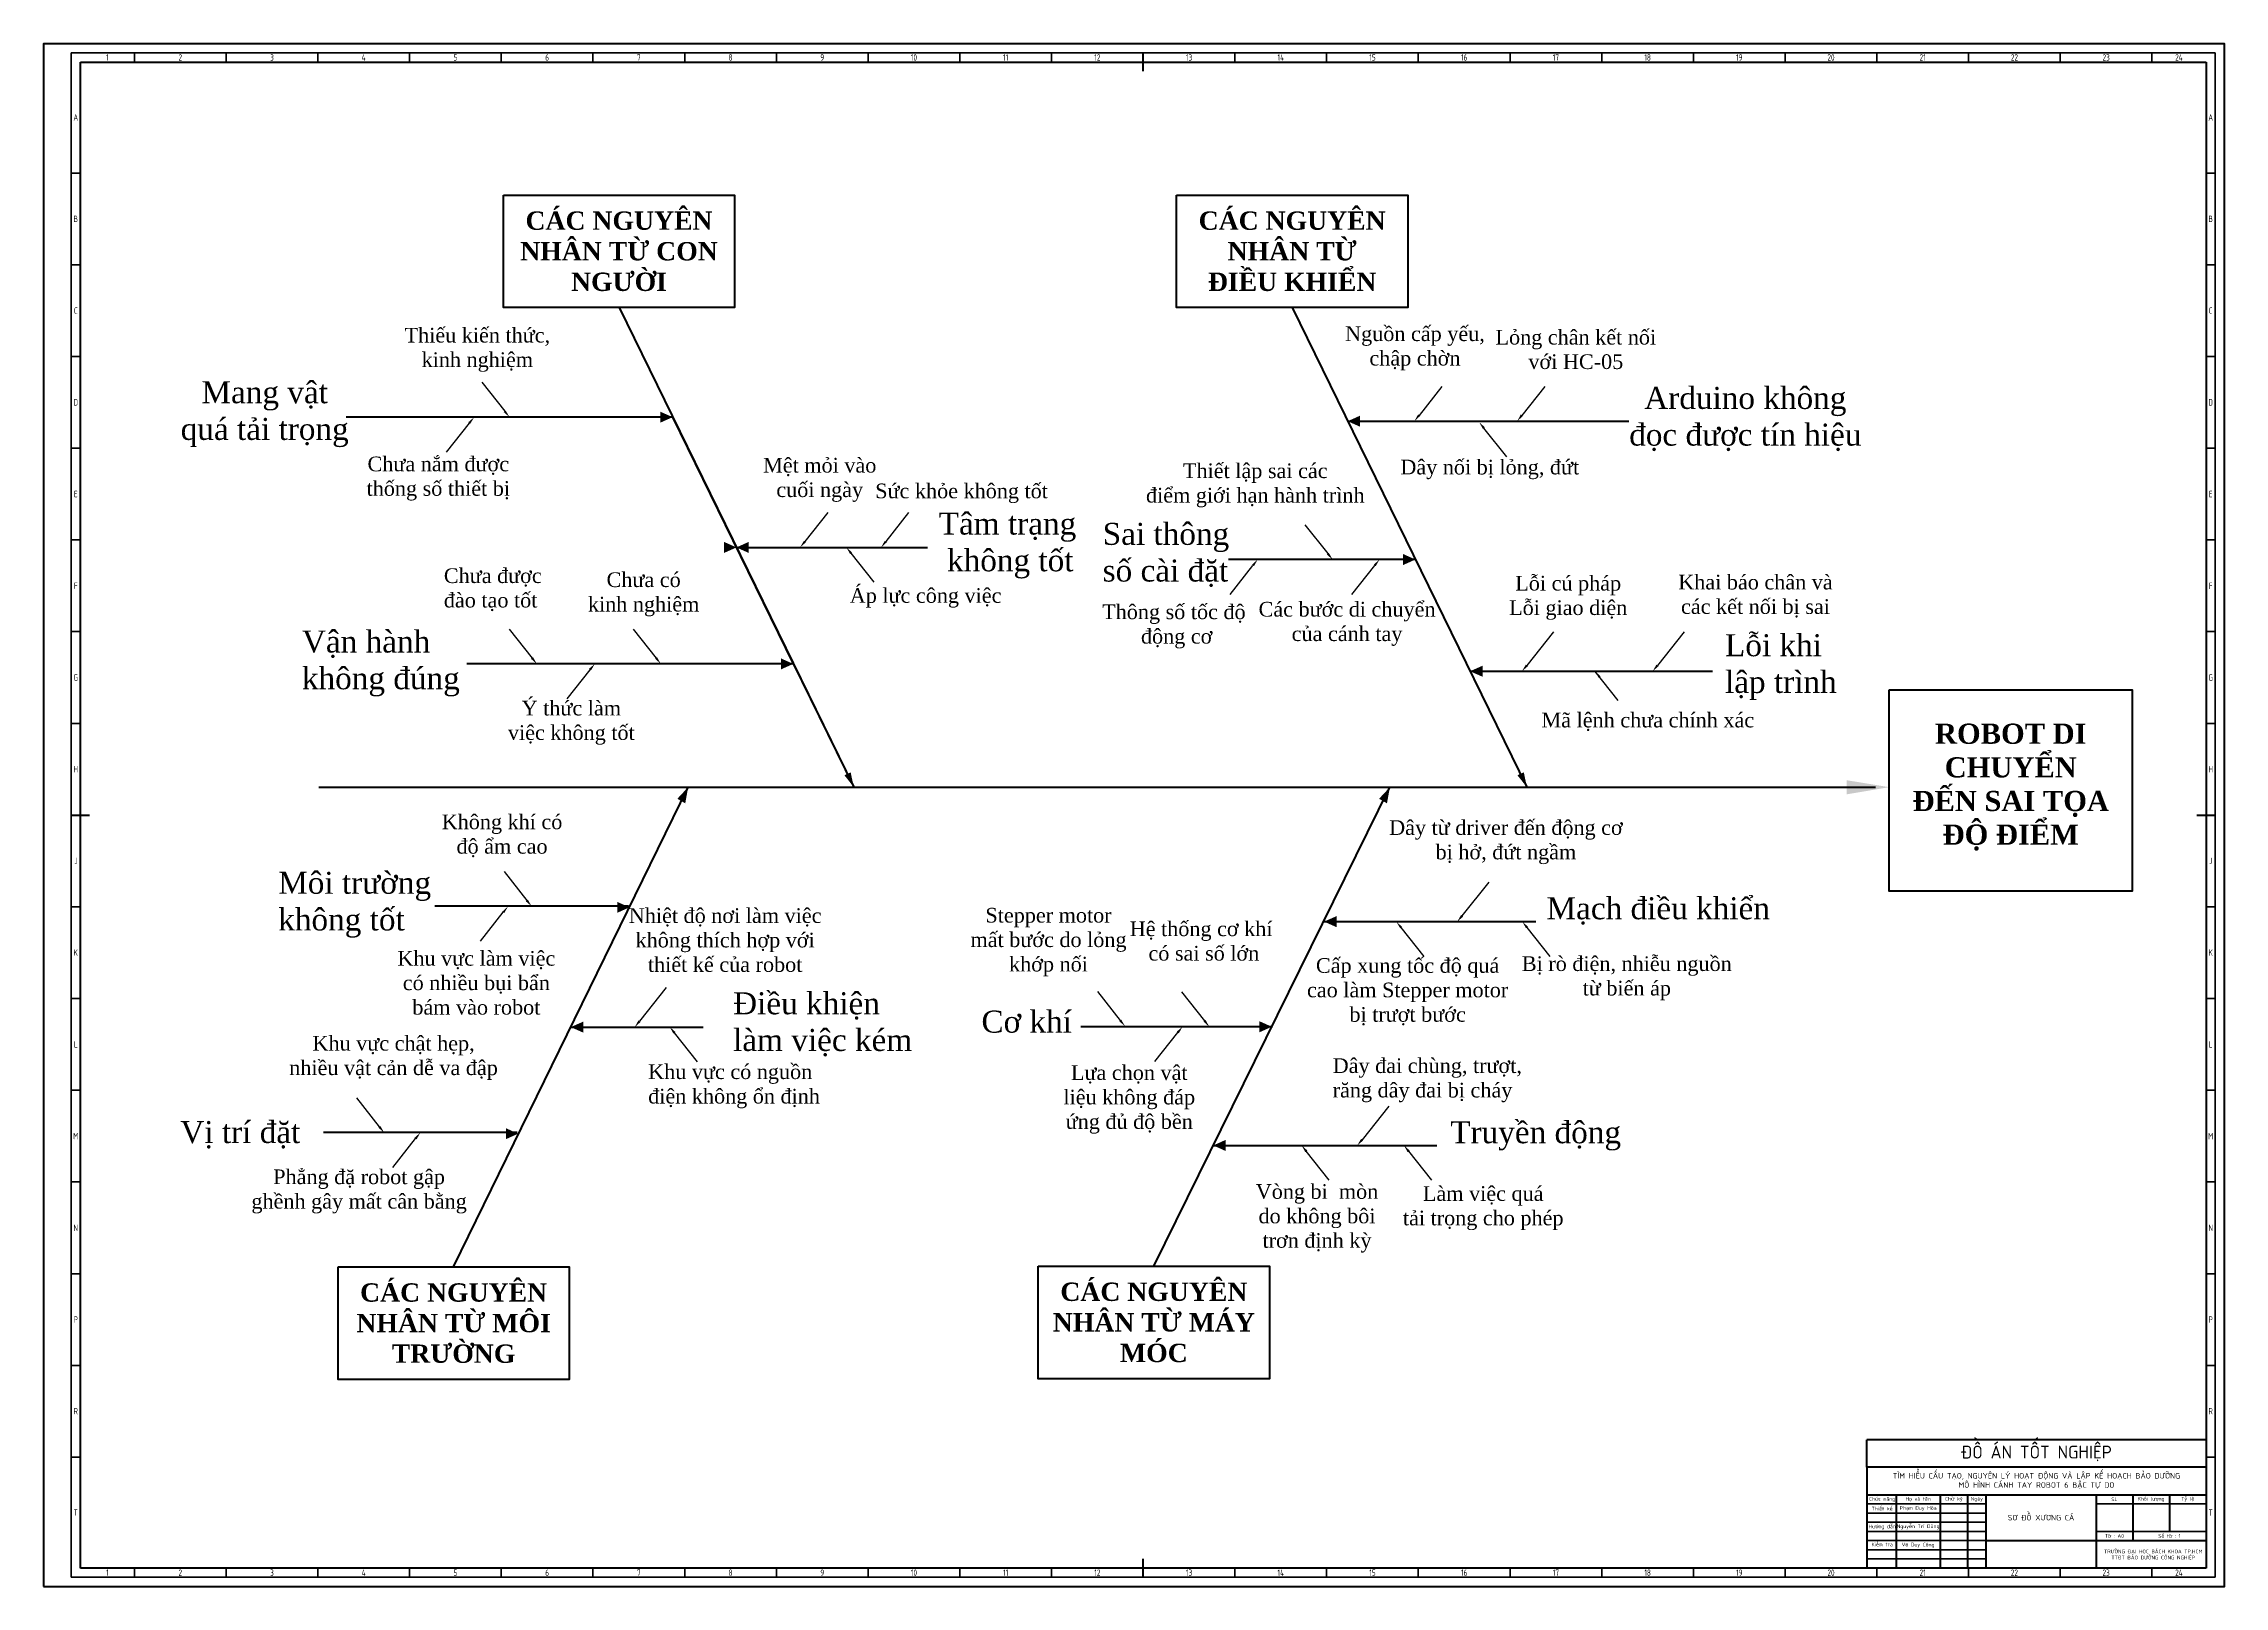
# Model space of a CAD drawing. Header units: millimetres. Extents: x -253 to 12701, y 1223 to 2077.
# Drawn here: x 6337 to 7526, y 1225 to 2066 of the extents above; entities that cross this region are included whole.
import ezdxf

# ---------------------------------------------------------------- set-up
doc = ezdxf.new("R2010")
doc.units = ezdxf.units.MM
for name, color, linetype, lineweight in [('0.3mm', 240, 'Continuous', 30), ('0.7mm', 7, 'Continuous', 70), ('Chu', 241, 'Continuous', 35), ('d', 7, 'Continuous', 35), ('Net 0.35', 20, 'Continuous', 35), ('Net 0.5', 7, 'Continuous', 50), ('Net 0.7', 7, 'Continuous', 70), ('net 1.5mm', 7, 'Continuous', 140), ('net 1mm', 7, 'Continuous', 140)]:
    doc.layers.add(name, color=color, linetype=linetype, lineweight=lineweight)
doc.layers.add('PHA_N', color=7, linetype='Continuous')
doc.styles.add('SLDTEXTSTYLE1', font='TXT', dxfattribs={"width": 0.7})
doc.styles.get("Standard").update_dxf_attribs({"font": 'arial.ttf'})

msp = doc.modelspace()

# ---------------------------------------------------------------- texts
at = {"layer": '0.7mm'}
for s, width, gutter_width, heights, insert, char_height, attachment_point in [('{\\fTimes New Roman|b1|i0|c0|p18;CÁC NGUYÊN NHÂN TỪ CON NGƯỜI}', 126.006, 20, [0], (6651, 1952.9), 10, 5), ('{\\fTimes New Roman|b1|i0|c0|p18;CÁC NGUYÊN NHÂN TỪ \\PĐIỀU KHIỂN}', 126.006, 20, [0], (7018, 1952.9), 10, 5), ('\\pxqc;{\\fTimes New Roman|b0|i0|c0|p18;Thiếu kiến thức, kinh nghiệm}', 79.508, 8.66, [41.1], (6534, 1911.2), 8, 1), ('\\pxqc;{\\fTimes New Roman|b0|i0|c0|p18;Nguồn cấp yếu, chập chờn}', 87.943, 8.66, [28.4], (7041, 1912), 8, 1), ('\\pxqc;{\\fTimes New Roman|b0|i0|c0|p18;Lỏng chân kết nối với HC-05}', 87.943, 8.66, [28.4], (7128.7, 1910.1), 8, 1), ('\\pxqc;{\\fTimes New Roman|b0|i0|c0|p18;Mang vật \\Pquá tải trọng}', 177.62, 8.66, [40.4], (6369, 1882.1), 12, 1), ('\\pxqc;{\\fTimes New Roman|b0|i0|c0|p18;Arduino không đọc được tín hiệu}', 129.969, 8.66, [49.7], (7200.1, 1879), 12, 1), ('\\pxqc;{\\fTimes New Roman|b0|i0|c0|p18;Chưa nắm được thống số thiết bị}', 100.161, 8.66, [38.3], (6502.4, 1841), 8, 1), ('\\pxqc;{\\fTimes New Roman|b0|i0|c0|p18;Mệt mỏi vào \\Pcuối ngày}', 149.461, 8.66, [36.4], (6685.7, 1840.3), 8, 1), ('\\pxqc;{\\fTimes New Roman|b0|i0|c0|p18;Thiết lập sai các\\Pđiểm giới hạn hành trình}', 160.402, 8.66, [52.9], (6917.7, 1837.3), 8, 1), ('{\\fTimes New Roman|b0|i0|c0|p18;Dây nối bị lỏng, đứt}', 149.461, 8.66, [8.75], (7077, 1839.3), 8, 1), ('{\\fTimes New Roman|b0|i0|c0|p18;Sức khỏe không tốt}', 149.461, 8.66, [8.75], (6790.7, 1826.3), 8, 1), ('{\\fTimes New Roman|b0|i0|c0|p18;Tâm trạng\\P không tốt}', 177.62, 8.66, [48.3], (6825.3, 1810.5), 12, 1), ('{\\fTimes New Roman|b0|i0|c0|p18;Sai thông số cài đặt}', 82.856, 8.66, [40.8], (6914.7, 1804.9), 12, 1), ('{\\fTimes New Roman|b0|i0|c0|p18;Chưa được \\Pđào tạo tốt}', 149.461, 8.66, [41.1], (6555.5, 1780.1), 8, 1), ('\\pxqc;{\\fTimes New Roman|b0|i0|c0|p18;Chưa có \\Pkinh nghiệm}', 149.461, 8.66, [31.3], (6589.7, 1777.9), 8, 1), ('{\\fTimes New Roman|b0|i0|c0|p18;Áp lực công việc}', 149.461, 8.66, [8.75], (6776.8, 1769.3), 8, 1), ('\\pxqc;{\\fTimes New Roman|b0|i0|c0|p18;Lỗi cú pháp\\PLỗi giao diện}', 115.644, 8.66, [41.9], (7110.7, 1776), 8, 1), ('\\pxqc;{\\fTimes New Roman|b0|i0|c0|p18;Khai báo chân và \\Pcác kết nối bị sai}', 115.644, 8.66, [41.9], (7212.8, 1776.6), 8, 1), ('\\pxqc;{\\fTimes New Roman|b0|i0|c0|p18;Thông số tốc độ\\P động cơ }', 153.274, 8.66, [28.4], (6876.9, 1760.4), 8, 1), ('\\pxqc;{\\fTimes New Roman|b0|i0|c0|p18;Các bước di chuyển\\Pcủa cánh tay}', 153.274, 8.66, [40.4], (6971.3, 1761.8), 8, 1), ('{\\fTimes New Roman|b0|i0|c0|p18;Vận hành \\Pkhông đúng}', 177.62, 8.66, [40.4], (6478.1, 1746.2), 12, 1), ('{\\fTimes New Roman|b0|i0|c0|p18;Lỗi khi lập trình}', 73.587, 8.66, [40.8], (7254, 1744.2), 12, 1), ('\\pxqc;{\\fTimes New Roman|b0|i0|c0|p18;Ý thức làm \\Pviệc không tốt}', 312.392, 8.66, [38.3], (6468.8, 1707.9), 8, 1), ('\\pxqc;{\\fTimes New Roman|b0|i0|c0|p18;Mã lệnh chưa chính xác}', 149.461, 8.66, [8.75], (7137.2, 1701.4), 8, 1), ('\\pxqc;{\\fTimes New Roman|b1|i0|c0|p18;ROBOT DI CHUYỂN\\P\\pq*;ĐẾN SAI TỌA\\PĐỘ ĐIỂM}', 138.464, 8.66, [108.1], (7409.8, 1660.8), 11, 5), ('\\pxqc;{\\fTimes New Roman|b0|i0|c0|p18;Không khí có \\Pđộ ẩm cao}', 142.837, 8.66, [29.9], (6515.8, 1645.9), 8, 1), ('{\\fTimes New Roman|b0|i0|c0|p18;Môi trường\\Pkhông tốt}', 211.773, 8.66, [44.9], (6465.2, 1614.7), 12, 1), ('{\\fTimes New Roman|b0|i0|c0|p18;Mạch điều khiển }', 177.62, 8.66, [13.1], (7156.7, 1600.8), 12, 1), ('\\pxqc;{\\fTimes New Roman|b0|i0|c0|p18;Khu vực làm việc \\Pcó nhiều bụi bẩn \\Pbám vào robot}', 125.835, 8.66, [38.9], (6510.3, 1571.5), 8, 1), ('{\\fTimes New Roman|b0|i0|c0|p18;Điều khiện \\Plàm việc kém}', 147.8, 8.66, [54.2], (6713.2, 1549), 12, 1), ('{\\fTimes New Roman|b0|i0|c0|p18;Cơ khí}', 177.62, 8.66, [13.1], (6848.6, 1539), 12, 1), ('\\pxqc;{\\fTimes New Roman|b0|i0|c0|p18;Khu vực chật hẹp, nhiều vật cản dễ va đập}', 113.56, 8.66, [47.7], (6471.3, 1525.2), 8, 1), ('{\\fTimes New Roman|b0|i0|c0|p18;Khu vực có nguồn điện không ổn định}', 94.412, 8.66, [42.5], (6666.9, 1509.7), 8, 1), ('{\\fTimes New Roman|b0|i0|c0|p18;Dây đai chùng, trượt, răng dây đai bị cháy}', 115.758, 8.66, [39.4], (7040.1, 1513), 8, 1), ('\\pxqc;{\\fTimes New Roman|b0|i0|c0|p18;Lựa chọn vật\\Pliệu không đáp\\Pứng đủ độ bền}', 93.008, 8.66, [52.9], (6882.7, 1509.2), 8, 1), ('{\\fTimes New Roman|b0|i0|c0|p18;Vị trí đặt}', 211.773, 8.66, [44.9], (6411.8, 1478.8), 12, 1), ('{\\fTimes New Roman|b0|i0|c0|p18;Truyền động}', 177.62, 8.66, [13.1], (7104.2, 1478.7), 12, 1), ('\\pxqc;{\\fTimes New Roman|b0|i0|c0|p18;Phẳng đặ robot gập ghềnh gây mất cân bằng}', 117.979, 8.66, [48.8], (6450.3, 1452.4), 8, 1), ('\\pxqc;{\\fTimes New Roman|b0|i0|c0|p18;Vòng bi  mòn do không bôi trơn định kỳ}', 72.115, 8.66, [39.5], (6995.5, 1444.4), 8, 1), ('\\pxqc;{\\fTimes New Roman|b0|i0|c0|p18;Làm việc quá \\Ptải trọng cho phép}', 177.748, 8.66, [27.5], (7033.3, 1443.3), 8, 1), ('{\\fTimes New Roman|b1|i0|c0|p18;CÁC NGUYÊN NHÂN TỪ MÔI TRƯỜNG}', 126.006, 20, [0], (6560.8, 1368.6), 10, 5), ('{\\fTimes New Roman|b1|i0|c0|p18;CÁC NGUYÊN NHÂN TỪ MÁY MÓC}', 126.006, 20, [0], (6942.6, 1369), 10, 5)]:
    msp.add_mtext_dynamic_manual_height_columns(s, width=width, gutter_width=gutter_width, heights=heights, dxfattribs=dict(at, insert=insert, char_height=char_height, attachment_point=attachment_point))
at = {"layer": '0.7mm', "char_height": 8, "width": 175.533, "attachment_point": 1}
for s, insert in [('\\pxqc;{\\fTimes New Roman|b0|i0|c0|p18;Dây từ driver đến động cơ \\Pbị hở, đứt ngầm}', (7046.8, 1642.8)), ('\\pxqc;{\\fTimes New Roman|b0|i0|c0|p18;Nhiệt độ nơi làm việc \\Pkhông thích hợp với\\Pthiết kế của robot}', (6621.1, 1594.8)), ('\\pxqc;{\\fTimes New Roman|b0|i0|c0|p18;Stepper motor\\Pmất bước do lỏng\\Pkhớp nối}', (6797.4, 1595)), ('\\pxqc;{\\fTimes New Roman|b0|i0|c0|p18;Hệ thống cơ khí\\P có sai số lớn}', (6880.6, 1587.6)), ('\\pxqc;{\\fTimes New Roman|b0|i0|c0|p18;Bị rò điện, nhiễu nguồn \\Ptừ biến áp }', (7112.7, 1568.6)), ('\\pxqc;{\\fTimes New Roman|b0|i0|c0|p18;Cấp xung tốc độ quá\\Pcao làm Stepper motor\\Pbị trượt bước}', (6993.2, 1567.6))]:
    msp.add_mtext(s, dxfattribs=dict(at, insert=insert))
at = {"layer": 'Chu', "char_height": 3.5, "attachment_point": 5, "style": 'SLDTEXTSTYLE1'}
for s, insert in [('{\\fTCVN 7284|b0|i0|c0|p34;1}', (6372, 2058.6)), ('{\\fTCVN 7284|b0|i0|c0|p34;2}', (6411.8, 2058.6)), ('{\\fTCVN 7284|b0|i0|c0|p34;3}', (6461.8, 2058.6)), ('{\\fTCVN 7284|b0|i0|c0|p34;4}', (6511.8, 2058.6)), ('{\\fTCVN 7284|b0|i0|c0|p34;5}', (6561.8, 2058.6)), ('{\\fTCVN 7284|b0|i0|c0|p34;6}', (6611.8, 2058.6)), ('{\\fTCVN 7284|b0|i0|c0|p34;7}', (6661.8, 2058.6)), ('{\\fTCVN 7284|b0|i0|c0|p34;8}', (6711.8, 2058.6)), ('{\\fTCVN 7284|b0|i0|c0|p34;9}', (6761.8, 2058.6)), ('{\\fTCVN 7284|b0|i0|c0|p34;10}', (6811.8, 2058.6)), ('{\\fTCVN 7284|b0|i0|c0|p34;11}', (6861.8, 2058.6)), ('{\\fTCVN 7284|b0|i0|c0|p34;12}', (6911.8, 2058.6)), ('{\\fTCVN 7284|b0|i0|c0|p34;13}', (6961.8, 2058.6)), ('{\\fTCVN 7284|b0|i0|c0|p34;14}', (7011.8, 2058.6)), ('{\\fTCVN 7284|b0|i0|c0|p34;15}', (7061.8, 2058.6)), ('{\\fTCVN 7284|b0|i0|c0|p34;16}', (7111.8, 2058.6)), ('{\\fTCVN 7284|b0|i0|c0|p34;17}', (7161.8, 2058.6)), ('{\\fTCVN 7284|b0|i0|c0|p34;18}', (7211.8, 2058.6)), ('{\\fTCVN 7284|b0|i0|c0|p34;19}', (7261.8, 2058.6)), ('{\\fTCVN 7284|b0|i0|c0|p34;20}', (7311.8, 2058.6)), ('{\\fTCVN 7284|b0|i0|c0|p34;21}', (7361.8, 2058.6)), ('{\\fTCVN 7284|b0|i0|c0|p34;22}', (7411.8, 2058.6)), ('{\\fTCVN 7284|b0|i0|c0|p34;23}', (7461.8, 2058.6)), ('{\\fTCVN 7284|b0|i0|c0|p34;24}', (7501.5, 2058.6)), ('{\\fTCVN 7284|b0|i0|c0|p34;A}', (6354.8, 2025.9)), ('{\\fTCVN 7284|b0|i0|c0|p34;A}', (7518.8, 2025.9)), ('{\\fTCVN 7284|b0|i0|c0|p34;B}', (6354.8, 1970.6)), ('{\\fTCVN 7284|b0|i0|c0|p34;B}', (7518.8, 1970.6)), ('{\\fTCVN 7284|b0|i0|c0|p34;C}', (6354.8, 1920.6)), ('{\\fTCVN 7284|b0|i0|c0|p34;C}', (7518.8, 1920.6)), ('{\\fTCVN 7284|b0|i0|c0|p34;D}', (6354.8, 1870.6)), ('{\\fTCVN 7284|b0|i0|c0|p34;D}', (7518.8, 1870.6)), ('{\\fTCVN 7284|b0|i0|c0|p34;E}', (6354.8, 1820.6)), ('{\\fTCVN 7284|b0|i0|c0|p34;E}', (7518.8, 1820.6)), ('{\\fTCVN 7284|b0|i0|c0|p34;F}', (6354.8, 1770.6)), ('{\\fTCVN 7284|b0|i0|c0|p34;F}', (7518.8, 1770.6)), ('{\\fTCVN 7284|b0|i0|c0|p34;G}', (6354.8, 1720.6)), ('{\\fTCVN 7284|b0|i0|c0|p34;G}', (7518.8, 1720.6)), ('{\\fTCVN 7284|b0|i0|c0|p34;H}', (6354.8, 1670.6)), ('{\\fTCVN 7284|b0|i0|c0|p34;H}', (7518.8, 1670.6)), ('{\\fTCVN 7284|b0|i0|c0|p34;J}', (6354.8, 1620.6)), ('{\\fTCVN 7284|b0|i0|c0|p34;J}', (7518.8, 1620.6)), ('{\\fTCVN 7284|b0|i0|c0|p34;K}', (6354.8, 1570.6)), ('{\\fTCVN 7284|b0|i0|c0|p34;K}', (7518.8, 1570.6)), ('{\\fTCVN 7284|b0|i0|c0|p34;L}', (6354.8, 1520.6)), ('{\\fTCVN 7284|b0|i0|c0|p34;L}', (7518.8, 1520.6)), ('{\\fTCVN 7284|b0|i0|c0|p34;M}', (6354.8, 1470.6)), ('{\\fTCVN 7284|b0|i0|c0|p34;M}', (7518.8, 1470.6)), ('{\\fTCVN 7284|b0|i0|c0|p34;N}', (6354.8, 1420.6)), ('{\\fTCVN 7284|b0|i0|c0|p34;N}', (7518.8, 1420.6)), ('{\\fTCVN 7284|b0|i0|c0|p34;P}', (6354.8, 1370.6)), ('{\\fTCVN 7284|b0|i0|c0|p34;P}', (7518.8, 1370.6)), ('{\\fTCVN 7284|b0|i0|c0|p34;R}', (6354.8, 1320.6)), ('{\\fTCVN 7284|b0|i0|c0|p34;R}', (7518.8, 1320.6)), ('{\\fTCVN 7284|b0|i0|c0|p34;T}', (6354.8, 1265.4)), ('{\\fTCVN 7284|b0|i0|c0|p34;T}', (7518.8, 1265.4)), ('{\\fTCVN 7284|b0|i0|c0|p34;1}', (6372, 1232.6)), ('{\\fTCVN 7284|b0|i0|c0|p34;2}', (6411.8, 1232.6)), ('{\\fTCVN 7284|b0|i0|c0|p34;3}', (6461.8, 1232.6)), ('{\\fTCVN 7284|b0|i0|c0|p34;4}', (6511.8, 1232.6)), ('{\\fTCVN 7284|b0|i0|c0|p34;5}', (6561.8, 1232.6)), ('{\\fTCVN 7284|b0|i0|c0|p34;6}', (6611.8, 1232.6)), ('{\\fTCVN 7284|b0|i0|c0|p34;7}', (6661.8, 1232.6)), ('{\\fTCVN 7284|b0|i0|c0|p34;8}', (6711.8, 1232.6)), ('{\\fTCVN 7284|b0|i0|c0|p34;9}', (6761.8, 1232.6)), ('{\\fTCVN 7284|b0|i0|c0|p34;10}', (6811.8, 1232.6)), ('{\\fTCVN 7284|b0|i0|c0|p34;11}', (6861.8, 1232.6)), ('{\\fTCVN 7284|b0|i0|c0|p34;12}', (6911.8, 1232.6)), ('{\\fTCVN 7284|b0|i0|c0|p34;13}', (6961.8, 1232.6)), ('{\\fTCVN 7284|b0|i0|c0|p34;14}', (7011.8, 1232.6)), ('{\\fTCVN 7284|b0|i0|c0|p34;15}', (7061.8, 1232.6)), ('{\\fTCVN 7284|b0|i0|c0|p34;16}', (7111.8, 1232.6)), ('{\\fTCVN 7284|b0|i0|c0|p34;17}', (7161.8, 1232.6)), ('{\\fTCVN 7284|b0|i0|c0|p34;18}', (7211.8, 1232.6)), ('{\\fTCVN 7284|b0|i0|c0|p34;19}', (7261.8, 1232.6)), ('{\\fTCVN 7284|b0|i0|c0|p34;20}', (7311.8, 1232.6)), ('{\\fTCVN 7284|b0|i0|c0|p34;21}', (7361.8, 1232.6)), ('{\\fTCVN 7284|b0|i0|c0|p34;22}', (7411.8, 1232.6)), ('{\\fTCVN 7284|b0|i0|c0|p34;23}', (7461.8, 1232.6)), ('{\\fTCVN 7284|b0|i0|c0|p34;24}', (7501.5, 1232.6))]:
    msp.add_mtext(s, dxfattribs=dict(at, insert=insert))
at = {"layer": 'Chu'}
for s, width, insert, char_height, attachment_point in [('{\\fTCVN 7284|b0|i0|c0|p34;ĐỒ ÁN TỐT NGHIỆP}', 128.173, (7423.8, 1297.6), 7, 5), ('{\\fTCVN 7284|b0|i0|c0|p34;TÌM HIỂU CẤU TẠO, NGUYÊN LÝ HOẠT ĐỘNG VÀ LẬP KẾ HOẠCH BẢO DƯỠNG\\PMÔ HÌNH CÁNH TAY ROBOT 6 BẬC TỰ DO}', 181.433, (7423.8, 1282.6), 3, 5), ('{\\fTCVN 7284|b0|i0|c0|p34;Chức năng}', 18.938, (7339.7, 1272.5), 2, 5), ('\\pxqc;{\\fTCVN 7284|b0|i0|c0|p34;Họ và tên}', 45.233, (7359.3, 1272.6), 2, 5), ('\\pxqc;{\\fTCVN 7284|b0|i0|c0|p34;Chữ ký}', 18.938, (7378.8, 1272.6), 2, 5), ('\\pxqc;{\\fTCVN 7284|b0|i0|c0|p34;Ngày}', 18.938, (7391.3, 1272.6), 2, 5), ('\\pxqc;{\\fTCVN 7284|b0|i0|c0|p34;SL}', 45.233, (7466.3, 1272.6), 2, 5), ('\\pxqc;{\\fTCVN 7284|b0|i0|c0|p34;Khối lượng}', 45.233, (7486.3, 1272.6), 2, 5), ('\\pxqc;{\\fTCVN 7284|b0|i0|c0|p34;Tỷ lệ}', 45.233, (7506.3, 1272.6), 2, 5), ('\\pxqc;{\\fTCVN 7284|b0|i0|c0|p34;Thiết kế}', 18.938, (7339.7, 1267.5), 2, 5), ('\\pxqc;{\\fTCVN 7284|b0|i0|c0|p34;Phạm Duy Hòa}', 45.233, (7359.3, 1267.6), 2, 5), ('{\\fTCVN 7284|b0|i0|c0|p34;SƠ ĐỒ XƯƠNG CÁ}', 51.346, (7426.3, 1262.6), 3, 5), ('\\pxqc;{\\fTCVN 7284|b0|i0|c0|p34;Hướng dẫn}', 18.938, (7339.7, 1257.5), 2, 5), ('\\pxqc;{\\fTCVN 7284|b0|i0|c0|p34;Kiểm tra}', 18.938, (7330.2, 1248), 2, 4), ('\\pxqc;{\\fTCVN 7284|b0|i0|c0|p34;Nguyễn Trí Dũng}', 45.233, (7359.3, 1257.6), 2, 5), ('\\pxqc;{\\fTCVN 7284|b0|i0|c0|p34;Võ Duy Công}', 45.233, (7359.3, 1247.6), 2, 5), ('\\pxqc;{\\fTCVN 7284|b0|i0|c0|p34;Tờ : A0}', 45.233, (7466.3, 1252.6), 2, 5), ('\\pxqc;{\\fTCVN 7284|b0|i0|c0|p34;Số tờ : 1}', 45.233, (7496.3, 1252.6), 2, 5), ('{\\fTCVN 7284|b0|i0|c0|p34;TRƯỜNG ĐẠI HỌC BÁCH KHOA TP.HCM\\PTTĐT BẢO DƯỠNG CÔNG NGHIỆP}', 73.353, (7487.5, 1242.3), 2, 5)]:
    msp.add_mtext_dynamic_manual_height_columns(s, width=width, gutter_width=156.6, heights=[0], dxfattribs=dict(at, insert=insert, char_height=char_height, attachment_point=attachment_point))

# ---------------------------------------------------------------- linework, layer by layer
at = {"layer": '0.3mm'}
for points in [[(6576.2, 1881.5), (6588.7, 1865.7)], [(7099.7, 1879.3), (7087.2, 1863.5)], [(7155.8, 1879.3), (7143.3, 1863.5)], [(6556.9, 1843.5), (6569.4, 1859.3)], [(7135.1, 1840.8), (7122.6, 1856.5)], [(6764.8, 1810.5), (6752.3, 1794.7)], [(6808.9, 1810.5), (6796.5, 1794.7)], [(7025, 1803.9), (7037.5, 1788.1)], [(6790.1, 1772.5), (6777.6, 1788.3)], [(6984.2, 1765.9), (6996.6, 1781.7)], [(7050.6, 1765.9), (7063, 1781.7)], [(6591.1, 1747), (6603.6, 1731.2)], [(6658.7, 1747), (6671.2, 1731.2)], [(7160.5, 1745.5), (7145.9, 1727.2)], [(7231.7, 1745.5), (7217.2, 1727.2)], [(6622.7, 1709), (6635.2, 1724.8)], [(7195.7, 1708.1), (7183.2, 1723.9)], [(6588.3, 1614.9), (6600.8, 1599.1)], [(7125.2, 1609.1), (7110.6, 1590.7)], [(6575.4, 1576.8), (6587.9, 1592.6)], [(7089.9, 1568.5), (7077.4, 1584.3)], [(7158.6, 1568.5), (7146.1, 1584.3)], [(6676.7, 1551.6), (6662.2, 1533.2)], [(6911.8, 1549.4), (6924.3, 1533.6)], [(6957.7, 1549.2), (6970.2, 1533.4)], [(6693.8, 1511.1), (6681.3, 1526.8)], [(6943.2, 1511.2), (6955.6, 1527)], [(6507.9, 1491.5), (6520.3, 1475.7)], [(7070.7, 1487), (7056.1, 1468.6)], [(6527.6, 1453.5), (6540.1, 1469.3)], [(7038.2, 1446.5), (7025.7, 1462.3)], [(7094.1, 1446.5), (7081.6, 1462.3)]]:
    msp.add_lwpolyline(points, dxfattribs=at)
at = {"layer": '0.7mm', "linetype": 'Continuous', "lineweight": 120}
for p, q in [((6651, 1922.2), (6779, 1660.8)), ((7018, 1922.2), (7146, 1660.8)), ((6560.8, 1399.3), (6688.7, 1660.8)), ((6942.6, 1399.7), (7071.3, 1660.8))]:
    msp.add_line(p, q, dxfattribs=at)
at = {"layer": '0.7mm'}
for p, q in [((7062.6, 1831), (7062.6, 1831)), ((7019.6, 1555.1), (7019.6, 1555.1))]:
    msp.add_line(p, q, dxfattribs=at)
at = {"layer": '0.7mm', "linetype": 'Continuous'}
msp.add_line((6713.1, 1795.3), (6779, 1660.8), dxfattribs=at)
at = {"layer": '0.7mm'}
for points in [[(6568.8, 1859.7), (6572, 1862.5), (6569.9, 1858.9)], [(6588.1, 1865.3), (6591.3, 1862.5), (6589.2, 1866.1)], [(7087.7, 1863.1), (7084.6, 1860.3), (7086.7, 1864)], [(7123.1, 1857), (7120, 1859.7), (7122, 1856.1)], [(7143.8, 1863.1), (7140.7, 1860.3), (7142.7, 1864)], [(6752.9, 1794.3), (6749.7, 1791.5), (6751.8, 1795.1)], [(6778.1, 1788.7), (6775, 1791.5), (6777, 1787.9)], [(6797, 1794.3), (6793.9, 1791.5), (6795.9, 1795.1)], [(6996.1, 1782.1), (6999.2, 1784.9), (6997.2, 1781.3)], [(7036.9, 1787.6), (7040.1, 1784.9), (7038, 1788.5)], [(7062.5, 1782.1), (7065.6, 1784.9), (7063.6, 1781.3)], [(6603, 1730.8), (6606.2, 1728), (6604.1, 1731.7)], [(6634.6, 1725.3), (6637.8, 1728), (6635.7, 1724.4)], [(6670.7, 1730.8), (6673.8, 1728), (6671.7, 1731.7)], [(7146.5, 1726.7), (7143.3, 1724), (7145.4, 1727.6)], [(7217.7, 1726.7), (7214.6, 1724), (7216.6, 1727.6)], [(7186.2, 1721.2), (7183.1, 1724), (7185.2, 1720.3)], [(6773.9, 1667.3), (6779, 1660.8), (6777.3, 1668.9)], [(7140.8, 1667.3), (7146, 1660.8), (7144.3, 1668.9)], [(6682.8, 1654.5), (6688.7, 1660.8), (6687.1, 1652)], [(7065.4, 1654.5), (7071.3, 1660.8), (7069.7, 1652)], [(6587.4, 1593), (6590.5, 1595.8), (6588.4, 1592.2)], [(6600.2, 1598.6), (6603.3, 1595.9), (6601.3, 1599.5)], [(7077.9, 1584.7), (7074.8, 1587.5), (7076.9, 1583.9)], [(7111.2, 1590.2), (7108, 1587.5), (7110.1, 1591.1)], [(7146.6, 1584.7), (7143.5, 1587.5), (7145.5, 1583.9)], [(6923.8, 1533.2), (6926.9, 1530.4), (6924.8, 1534.1)], [(6969.7, 1533), (6972.8, 1530.2), (6970.8, 1533.9)], [(6662.7, 1532.8), (6659.6, 1530), (6661.6, 1533.7)], [(6681.8, 1527.3), (6678.7, 1530), (6680.7, 1526.4)], [(6955.1, 1527.5), (6958.2, 1530.2), (6956.2, 1526.6)], [(6519.8, 1475.2), (6522.9, 1472.5), (6520.9, 1476.1)], [(6539.5, 1469.7), (6542.7, 1472.5), (6540.6, 1468.8)], [(7026.3, 1462.7), (7023.2, 1465.5), (7025.2, 1461.8)], [(7056.7, 1468.2), (7053.5, 1465.5), (7055.6, 1469.1)], [(7082.1, 1462.7), (7079, 1465.5), (7081, 1461.8)]]:
    msp.add_solid(points, dxfattribs=at)
at = {"layer": 'd'}
msp.add_line((7516.3, 1235.1), (7516.3, 1347.1), dxfattribs=at)
at = {"layer": 'Net 0.35', "linetype": 'Continuous', "lineweight": 35}
for p, q in [((6352.3, 1230.1), (6352.3, 2061.1)), ((6352.3, 2061.1), (7521.3, 2061.1)), ((6386.8, 2061.1), (6386.8, 2056.1)), ((6436.8, 2061.1), (6436.8, 2056.1)), ((6486.8, 2061.1), (6486.8, 2056.1)), ((6536.8, 2061.1), (6536.8, 2056.1)), ((6586.8, 2061.1), (6586.8, 2056.1)), ((6636.8, 2061.1), (6636.8, 2056.1)), ((6686.8, 2061.1), (6686.8, 2056.1)), ((6736.8, 2061.1), (6736.8, 2056.1)), ((6786.8, 2061.1), (6786.8, 2056.1)), ((6836.8, 2061.1), (6836.8, 2056.1)), ((6886.8, 2061.1), (6886.8, 2056.1)), ((6986.8, 2061.1), (6986.8, 2056.1)), ((7036.8, 2061.1), (7036.8, 2056.1)), ((7086.8, 2061.1), (7086.8, 2056.1)), ((7136.8, 2061.1), (7136.8, 2056.1)), ((7186.8, 2061.1), (7186.8, 2056.1)), ((7236.8, 2061.1), (7236.8, 2056.1)), ((7286.8, 2061.1), (7286.8, 2056.1)), ((7336.8, 2061.1), (7336.8, 2056.1)), ((7386.8, 2061.1), (7386.8, 2056.1)), ((7436.8, 2061.1), (7436.8, 2056.1)), ((7486.8, 2061.1), (7486.8, 2056.1)), ((7521.3, 2061.1), (7521.3, 1230.1)), ((6357.3, 1995.6), (6352.3, 1995.6)), ((7521.3, 1995.6), (7516.3, 1995.6)), ((6357.3, 1945.6), (6352.3, 1945.6)), ((7521.3, 1945.6), (7516.3, 1945.6)), ((6357.3, 1895.6), (6352.3, 1895.6)), ((7521.3, 1895.6), (7516.3, 1895.6)), ((6357.3, 1845.6), (6352.3, 1845.6)), ((7521.3, 1845.6), (7516.3, 1845.6)), ((6357.3, 1795.6), (6352.3, 1795.6)), ((7521.3, 1795.6), (7516.3, 1795.6)), ((6357.3, 1745.6), (6352.3, 1745.6)), ((7521.3, 1745.6), (7516.3, 1745.6)), ((6357.3, 1695.6), (6352.3, 1695.6)), ((7521.3, 1695.6), (7516.3, 1695.6)), ((6357.3, 1595.6), (6352.3, 1595.6)), ((7521.3, 1595.6), (7516.3, 1595.6)), ((6357.3, 1545.6), (6352.3, 1545.6)), ((7521.3, 1545.6), (7516.3, 1545.6)), ((6357.3, 1495.6), (6352.3, 1495.6)), ((7521.3, 1495.6), (7516.3, 1495.6)), ((6357.3, 1445.6), (6352.3, 1445.6)), ((7521.3, 1445.6), (7516.3, 1445.6)), ((6357.3, 1395.6), (6352.3, 1395.6)), ((7521.3, 1395.6), (7516.3, 1395.6)), ((6357.3, 1345.6), (6352.3, 1345.6)), ((7521.3, 1345.6), (7516.3, 1345.6)), ((6357.3, 1295.6), (6352.3, 1295.6)), ((7521.3, 1295.6), (7516.3, 1295.6)), ((7521.3, 1230.1), (6352.3, 1230.1)), ((6386.8, 1235.1), (6386.8, 1230.1)), ((6436.8, 1235.1), (6436.8, 1230.1)), ((6486.8, 1235.1), (6486.8, 1230.1)), ((6536.8, 1235.1), (6536.8, 1230.1)), ((6586.8, 1235.1), (6586.8, 1230.1)), ((6636.8, 1235.1), (6636.8, 1230.1)), ((6686.8, 1235.1), (6686.8, 1230.1)), ((6736.8, 1235.1), (6736.8, 1230.1)), ((6786.8, 1235.1), (6786.8, 1230.1)), ((6836.8, 1235.1), (6836.8, 1230.1)), ((6886.8, 1235.1), (6886.8, 1230.1)), ((6986.8, 1235.1), (6986.8, 1230.1)), ((7036.8, 1235.1), (7036.8, 1230.1)), ((7086.8, 1235.1), (7086.8, 1230.1)), ((7136.8, 1235.1), (7136.8, 1230.1)), ((7186.8, 1235.1), (7186.8, 1230.1)), ((7236.8, 1235.1), (7236.8, 1230.1)), ((7286.8, 1235.1), (7286.8, 1230.1)), ((7336.8, 1235.1), (7336.8, 1230.1)), ((7386.8, 1235.1), (7386.8, 1230.1)), ((7436.8, 1235.1), (7436.8, 1230.1)), ((7486.8, 1235.1), (7486.8, 1230.1))]:
    msp.add_line(p, q, dxfattribs=at)
at = {"layer": 'Net 0.35'}
for p, q in [((7331.3, 1270.1), (7396.3, 1270.1)), ((7331.3, 1265.1), (7396.3, 1265.1)), ((7456.3, 1270.1), (7516.3, 1270.1)), ((7331.3, 1260.1), (7396.3, 1260.1)), ((7331.3, 1255.1), (7396.3, 1255.1)), ((7396.3, 1250.1), (7331.3, 1250.1)), ((7456.3, 1255.1), (7516.3, 1255.1)), ((7331.3, 1245.1), (7396.3, 1245.1)), ((7331.3, 1240.1), (7396.3, 1240.1))]:
    msp.add_line(p, q, dxfattribs=at)
at = {"layer": 'Net 0.5', "lineweight": 100}
for p, q in [((6680.2, 1862.5), (6502.3, 1862.5)), ((7048.3, 1860.3), (7201.5, 1860.3)), ((6715, 1791.5), (6819.1, 1791.5)), ((7085.2, 1784.9), (6983.3, 1784.9)), ((6746, 1728), (6568.1, 1728)), ((7115, 1724), (7247.2, 1724)), ((6656.1, 1595.9), (6550.6, 1595.9)), ((7035.4, 1587.5), (7150.9, 1587.5)), ((6624.5, 1530), (6696.8, 1530)), ((7007.3, 1530.2), (6902.7, 1530.2)), ((6595.4, 1472.5), (6489.9, 1472.5)), ((6974.9, 1465.5), (7096.8, 1465.5))]:
    msp.add_line(p, q, dxfattribs=at)
at = {"layer": 'Net 0.7', "linetype": 'Continuous', "lineweight": 70}
for p, q in [((6936.8, 2051.1), (6936.8, 2061.1)), ((6357.3, 1235.1), (6357.3, 2056.1)), ((6357.3, 2056.1), (7516.3, 2056.1)), ((7516.3, 2056.1), (7516.3, 1235.1)), ((6352.3, 1645.6), (6362.3, 1645.6)), ((7511.3, 1645.6), (7521.3, 1645.6)), ((6936.8, 1230.1), (6936.8, 1240.1)), ((7516.3, 1235.1), (6357.3, 1235.1))]:
    msp.add_line(p, q, dxfattribs=at)
at = {"layer": 'Net 0.7'}
for p, q in [((6680.2, 1862.5), (6746, 1728)), ((7331.3, 1290.1), (7331.3, 1305.1)), ((7516.3, 1305.1), (7331.3, 1305.1)), ((7331.3, 1290.1), (7331.3, 1235.1)), ((7516.3, 1290.1), (7331.3, 1290.1)), ((7331.3, 1275.1), (7516.3, 1275.1)), ((7347.3, 1275.1), (7347.3, 1235.1)), ((7371.3, 1275.1), (7371.3, 1235.1)), ((7386.3, 1275.1), (7386.3, 1235.1)), ((7396.3, 1275.1), (7396.3, 1235.1)), ((7456.3, 1275.1), (7456.3, 1235.1)), ((7476.3, 1275.1), (7476.3, 1250.1)), ((7496.3, 1275.1), (7496.3, 1255.1)), ((7396.3, 1250.1), (7516.3, 1250.1))]:
    msp.add_line(p, q, dxfattribs=at)
msp.add_lwpolyline([(6337.3, 1225.1), (7526.3, 1225.1), (7526.3, 2066.1), (6337.3, 2066.1)], close=True, dxfattribs=at)
at = {"layer": 'net 1.5mm', "linetype": 'Continuous', "lineweight": 211}
msp.add_line((6487.4, 1660.8), (7336, 1660.8), dxfattribs=at)
at = {"layer": 'net 1.5mm'}
msp.add_solid([(7320.3, 1664.6), (7343.6, 1660.8), (7320.3, 1656.9)], dxfattribs=at)
at = {"layer": 'net 1mm'}
for points in [[(6588, 1983.6), (6714, 1983.6), (6714, 1922.2), (6588, 1922.2)], [(6955, 1983.6), (7081, 1983.6), (7081, 1922.2), (6955, 1922.2)], [(7343.6, 1713.9), (7476, 1713.9), (7476, 1604.1), (7343.6, 1604.1)], [(6497.8, 1399.3), (6623.8, 1399.3), (6623.8, 1337.9), (6497.8, 1337.9)], [(6879.6, 1399.7), (7005.6, 1399.7), (7005.6, 1338.3), (6879.6, 1338.3)]]:
    msp.add_lwpolyline(points, close=True, dxfattribs=at)
at = {"layer": 'PHA_N'}
for points in [[(6680.2, 1862.5, 0, 6, 0), (6673.5, 1862.5, 6, 6, 0)], [(7048.3, 1860.3, 0, 6, 0), (7055, 1860.3, 6, 6, 0)], [(6715, 1791.5, 0, 6, 0), (6708.3, 1791.5, 6, 6, 0)], [(6715, 1791.5, 0, 6, 0), (6721.7, 1791.5, 6, 6, 0)], [(7085.2, 1784.9, 0, 6, 0), (7078.5, 1784.9, 6, 6, 0)], [(6746, 1728, 0, 6, 0), (6739.3, 1728, 6, 6, 0)], [(7115, 1724, 0, 6, 0), (7121.8, 1724, 6, 6, 0)], [(6656.7, 1595.3, 0, 6, 0), (6650, 1595.3, 6, 6, 0)], [(7035.4, 1587.5, 0, 6, 0), (7042.2, 1587.5, 6, 6, 0)], [(6624.7, 1530, 0, 6, 0), (6631.5, 1530, 6, 6, 0)], [(7006.9, 1530.2, 0, 6, 0), (7000.2, 1530.2, 6, 6, 0)], [(6596, 1471.9, 0, 6, 0), (6589.3, 1471.9, 6, 6, 0)], [(6975, 1465.5, 0, 6, 0), (6981.7, 1465.5, 6, 6, 0)]]:
    msp.add_lwpolyline(points, format="xyseb", dxfattribs=at)

msp.set_redraw_order([(e.dxf.handle, doc.entitydb.next_handle()) for e in msp.query("TEXT MTEXT ATTDEF DIMENSION ARC_DIMENSION")])  # texts and dimensions are drawn at this point

doc.saveas('drawing.dxf')
